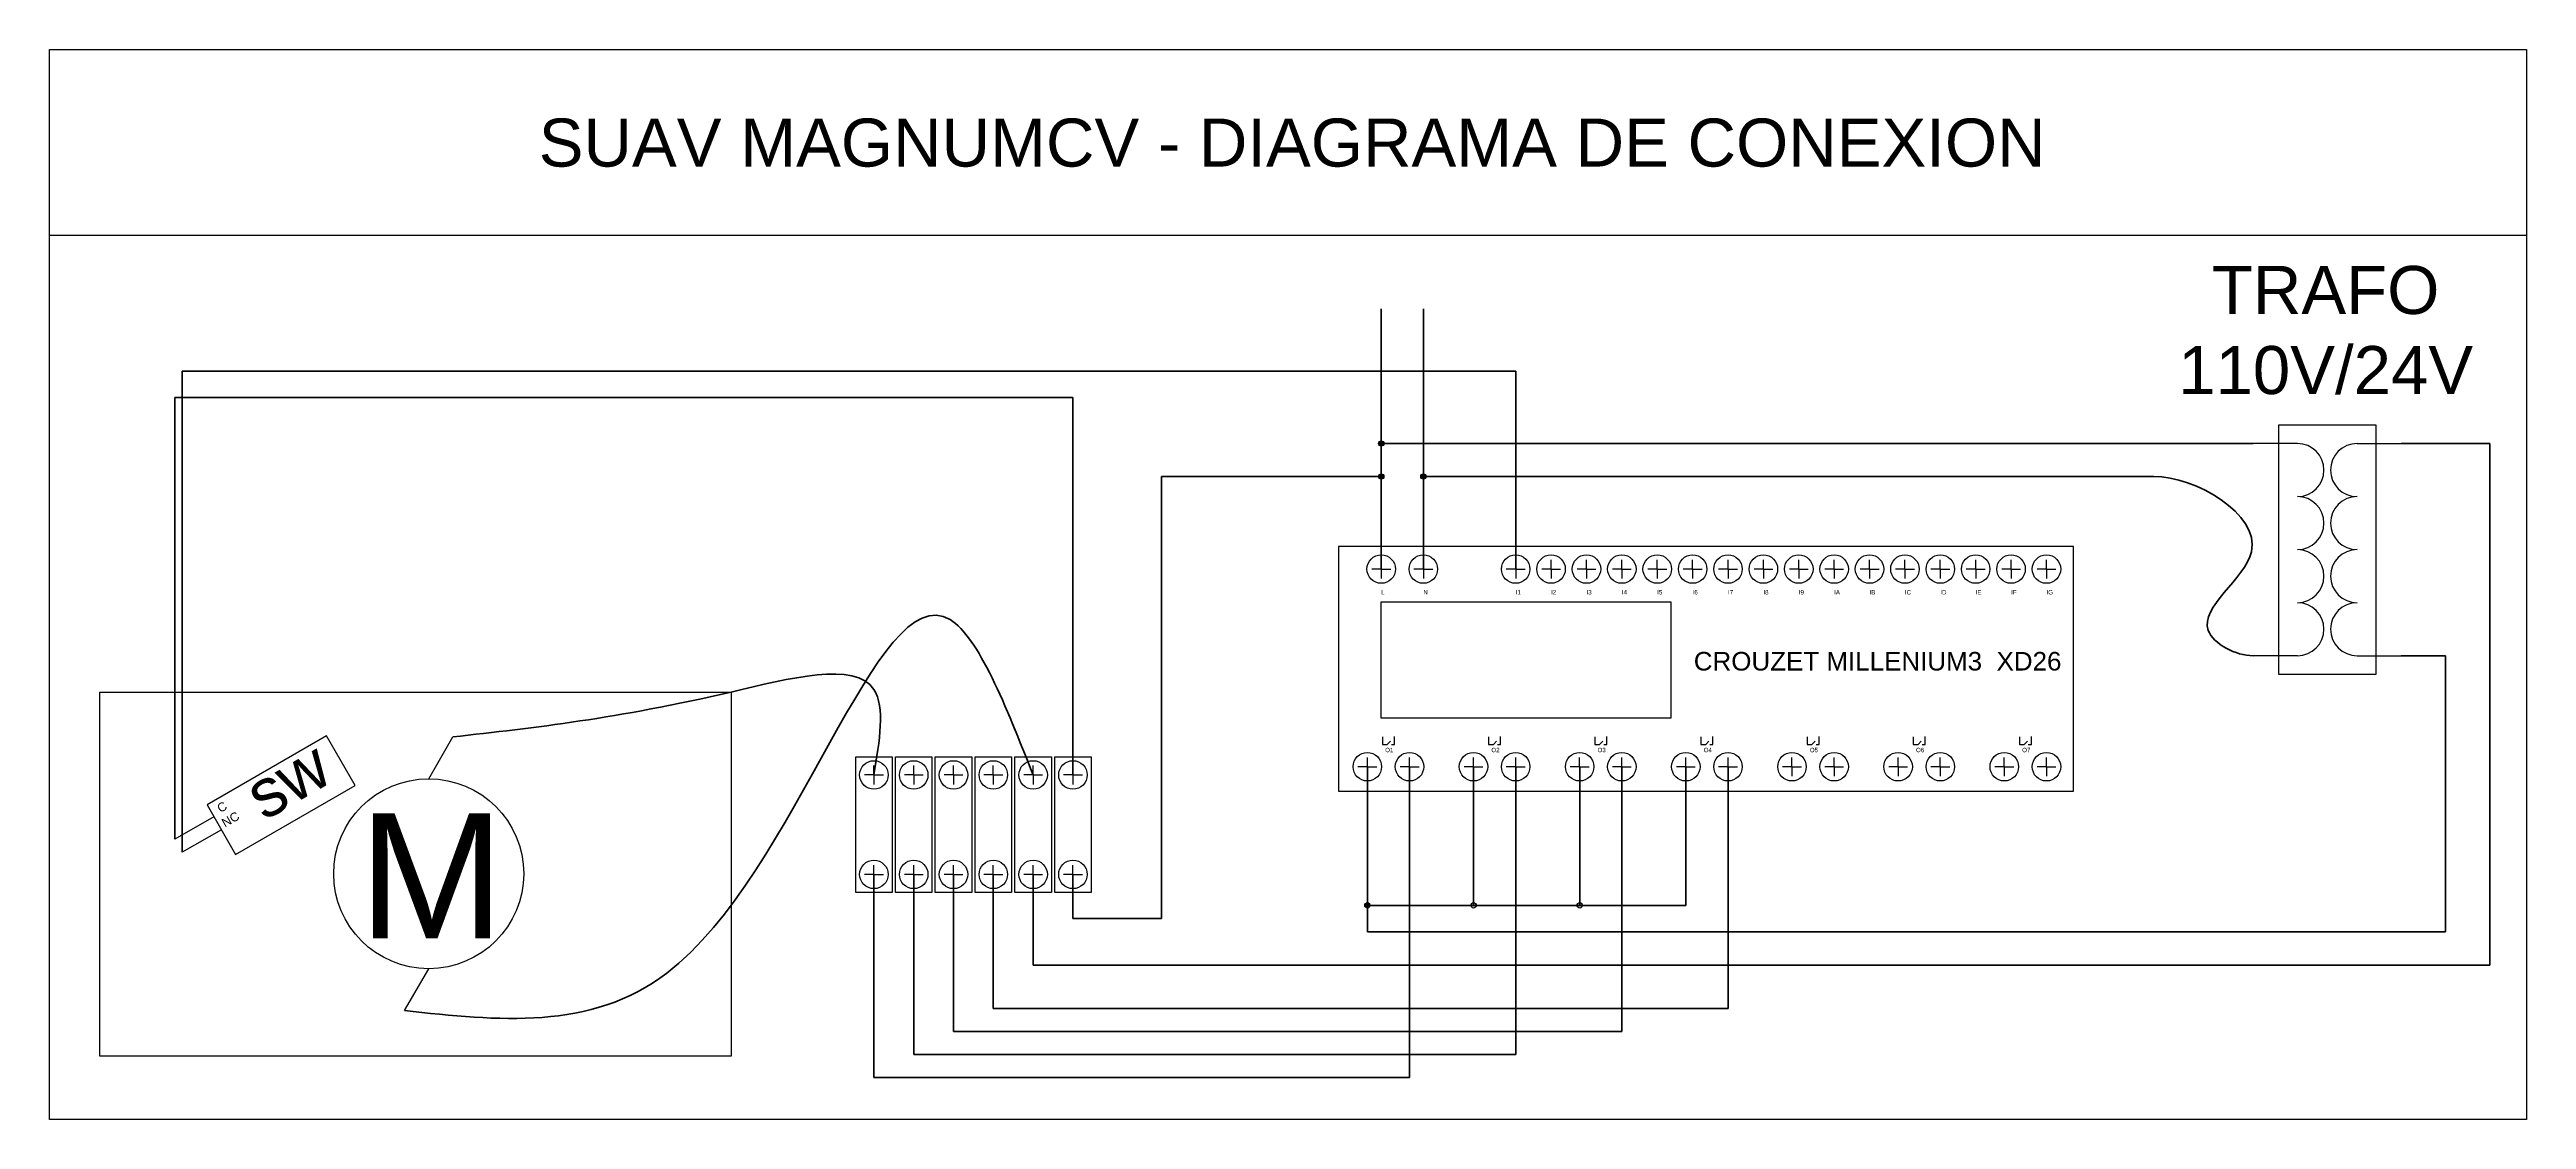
# Model space of a CAD drawing. Header units: inches. Extents: x -1455 to 1345, y -366 to 844.
import ezdxf

# ---------------------------------------------------------------- set-up
doc = ezdxf.new("R2010")
doc.units = ezdxf.units.IN
doc.header["$MEASUREMENT"] = 0
doc.header["$PDSIZE"] = 20
for name, color, linetype, lineweight in [('110V L', 4, 'Continuous', 50), ('110V N', 210, 'Continuous', 50), ('24V L', 190, 'Continuous', 50), ('24V N', 110, 'Continuous', 50), ('MOTOR CONTROL', 7, 'Continuous', 50), ('MOTOR SUPPLY', 5, 'Continuous', 50), ('SW SIGNAL', 1, 'Continuous', 50), ('SW SUPPLY', 3, 'Continuous', 50), ('TITULO', 251, 'Continuous', 50)]:
    doc.layers.add(name, color=color, linetype=linetype, lineweight=lineweight)
doc.styles.get("Standard").update_dxf_attribs({"font": 'ARIAL.TTF'})

# ---------------------------------------------------------------- blocks, each defined once
blk = doc.blocks.new('clema')
for q in [(1322.8, 1130), (1312.2, 1119.4), (1322.8, 1108.7), (1333.5, 1119.4)]:
    blk.add_line((1322.8, 1119.4), q)
blk.add_circle((1322.8, 1119.4), 16.1)

msp = doc.modelspace()

# ---------------------------------------------------------------- hatches: boundary and pattern name
h = msp.add_hatch(color=256)
edge = h.paths.add_edge_path()
edge.add_arc((50.3, 398.8), 3, 0, 360)
h = msp.add_hatch(color=256)
edge = h.paths.add_edge_path()
edge.add_arc((50.3, 361.5), 3, 0, 360)
h = msp.add_hatch(color=256)
edge = h.paths.add_edge_path()
edge.add_arc((97.9, 361.5), 3, 0, 360)
h = msp.add_hatch(color=256)
edge = h.paths.add_edge_path()
edge.add_arc((154.7, -123.5), 3, 0, 360)
edge = h.paths.add_edge_path()
edge.add_arc((274.7, -123.5), 3, 0, 360)
at = {"layer": 'MOTOR CONTROL'}
h = msp.add_hatch(color=256, dxfattribs=at)
edge = h.paths.add_edge_path()
edge.add_arc((34.7, -123.5), 3, 0, 360)

# ---------------------------------------------------------------- linework, layer by layer
for p, q in [((1064.8, 420), (1174.6, 420)), ((1064.8, 137.6), (1064.8, 420)), ((1174.6, 420), (1174.6, 137.6)), ((1086, 398.8), (1036, 398.8)), ((1153.4, 398.8), (1203.4, 398.8)), ((1086, 158.8), (1036, 158.8)), ((1153.4, 158.8), (1203.4, 158.8)), ((1174.6, 137.6), (1064.8, 137.6)), ((-1026.5, 19.7), (-999.2, 67)), ((51.7, 67.1), (51.7, 58.5)), ((51.7, 58.5), (57.1, 58.5)), ((57.1, 58.5), (60.7, 62.1)), ((61.8, 58.6), (65.3, 58.6)), ((65.3, 58.6), (65.3, 67.3)), ((171.7, 67.1), (171.7, 58.5)), ((171.7, 58.5), (177.1, 58.5)), ((177.1, 58.5), (180.7, 62.1)), ((181.8, 58.6), (185.3, 58.6)), ((185.3, 58.6), (185.3, 67.3)), ((291.7, 67.1), (291.7, 58.5)), ((291.7, 58.5), (297.1, 58.5)), ((297.1, 58.5), (300.7, 62.1)), ((301.8, 58.6), (305.3, 58.6)), ((305.3, 58.6), (305.3, 67.3)), ((411.7, 67.1), (411.7, 58.5)), ((411.7, 58.5), (417.1, 58.5)), ((417.1, 58.5), (420.7, 62.1)), ((421.8, 58.6), (425.3, 58.6)), ((425.3, 58.6), (425.3, 67.3)), ((531.7, 67.1), (531.7, 58.5)), ((531.7, 58.5), (537.1, 58.5)), ((537.1, 58.5), (540.7, 62.1)), ((541.8, 58.6), (545.3, 58.6)), ((545.3, 58.6), (545.3, 67.3)), ((651.7, 67.1), (651.7, 58.5)), ((651.7, 58.5), (657.1, 58.5)), ((657.1, 58.5), (660.7, 62.1)), ((661.8, 58.6), (665.3, 58.6)), ((665.3, 58.6), (665.3, 67.3)), ((771.7, 67.1), (771.7, 58.5)), ((771.7, 58.5), (777.1, 58.5)), ((777.1, 58.5), (780.7, 62.1)), ((781.8, 58.6), (785.3, 58.6)), ((785.3, 58.6), (785.3, 67.3)), ((-1269.3, -23.3), (-1313.4, -48.8)), ((-1260.8, -37.9), (-1305, -63.4)), ((-1053.9, -242.4), (-1026.5, -195.1))]:
    msp.add_line(p, q)
for points in [[(1.9, 5.8), (832.7, 5.8), (832.7, 282.5), (1.9, 282.5)], [(50.3, 219.6), (377.6, 219.6), (377.6, 88.3), (50.3, 88.3)], [(-1398.2, 117.8), (-684.7, 117.8), (-684.7, -294.1), (-1398.2, -294.1)], [(-1244.7, -65.9), (-1109.6, 12.1), (-1141.9, 68.1), (-1277, -9.9)], [(-543.8, 44.6), (-502.6, 44.6), (-502.6, -109.1), (-543.8, -109.1)], [(-498.8, 44.6), (-457.6, 44.6), (-457.6, -109.1), (-498.8, -109.1)], [(-453.8, 44.6), (-412.6, 44.6), (-412.6, -109.1), (-453.8, -109.1)], [(-408.8, 44.6), (-367.6, 44.6), (-367.6, -109.1), (-408.8, -109.1)], [(-363.8, 44.6), (-322.6, 44.6), (-322.6, -109.1), (-363.8, -109.1)], [(-318.8, 44.6), (-277.6, 44.6), (-277.6, -109.1), (-318.8, -109.1)]]:
    msp.add_lwpolyline(points, close=True)
for centre, radius in [((50.3, 398.8), 3), ((50.3, 361.5), 3), ((97.9, 361.5), 3), ((-1026.5, -87.7), 107.4), ((34.7, -123.5), 3), ((154.7, -123.5), 3), ((274.7, -123.5), 3)]:
    msp.add_circle(centre, radius)
for centre, start, end in [((1086, 368.8), 270, 90), ((1153.4, 368.8), 90, 270), ((1086, 308.8), 270, 90), ((1153.4, 308.8), 90, 270), ((1086, 248.8), 270, 90), ((1153.4, 248.8), 90, 270), ((1086, 188.8), 270, 90), ((1153.4, 188.8), 90, 270)]:
    msp.add_arc(centre, 30, start, end)
msp.add_point((34.7, -123.5))
msp.add_point((34.7, -123.5))
at = {"layer": '110V L'}
for p, q in [((50.3, 256.8), (50.3, 551.3)), ((1036, 398.8), (50.3, 398.8)), ((-198.2, -138.5), (-198.2, 361.5)), ((-198.2, 361.5), (50.3, 361.5)), ((-298.2, -88.5), (-298.2, -138.5)), ((-298.2, -138.5), (-198.2, -138.5))]:
    msp.add_line(p, q, dxfattribs=at)
at = {"layer": '110V N'}
for p, q in [((97.9, 256.8), (97.9, 551.3)), ((97.9, 361.5), (923.7, 361.5))]:
    msp.add_line(p, q, dxfattribs=at)
at = {"layer": '110V N', "start_tangent": (-0.999958, -0.00911), "end_tangent": (-1, 0)}
msp.add_spline([(1036, 158.8), (985.2, 187.5), (1034, 276.5), (923.7, 361.5)], degree=3, dxfattribs=at)
at = {"layer": '24V L'}
for p, q in [((1203.4, 398.8), (1303.4, 398.8)), ((1303.4, 398.8), (1303.4, -191.2)), ((-343.2, -191.2), (-343.2, -88.5)), ((-343.2, -191.2), (1303.4, -191.2))]:
    msp.add_line(p, q, dxfattribs=at)
at = {"layer": '24V N'}
for p, q in [((1253.4, 158.8), (1203.4, 158.8)), ((1253.4, -153.5), (1253.4, 158.8)), ((34.7, 33.3), (34.7, -123.5)), ((154.7, -123.5), (154.7, 33.3)), ((274.7, 33.3), (274.7, -123.5)), ((394.7, 33.3), (394.7, -123.5)), ((34.7, -123.5), (154.7, -123.5)), ((34.7, -123.5), (34.7, -153.5)), ((274.7, -123.5), (154.7, -123.5)), ((394.7, -123.5), (274.7, -123.5)), ((34.7, -153.5), (1253.4, -153.5))]:
    msp.add_line(p, q, dxfattribs=at)
at = {"layer": 'Defpoints'}
for p, q in [((-1455.1, 634.4), (-1455.1, 844.4)), ((-1455.1, 844.4), (1344.9, 844.4)), ((1344.9, 844.4), (1344.9, 634.4)), ((-1455.1, -365.6), (-1455.1, 634.4)), ((-1455.1, 634.4), (1344.9, 634.4)), ((1344.9, 634.4), (1344.9, -365.6)), ((1344.9, -365.6), (-1455.1, -365.6))]:
    msp.add_line(p, q, dxfattribs=at)
at = {"layer": 'MOTOR CONTROL'}
for p, q in [((82.3, 33.2), (82.3, -318)), ((202.3, 33.2), (202.3, -292)), ((322.3, 33.2), (322.3, -266)), ((442.3, 33.2), (442.3, -240)), ((-523.2, -88.5), (-523.2, -318)), ((-478.2, -88.5), (-478.2, -292)), ((-433.2, -88.5), (-433.2, -266)), ((-388.2, -88.5), (-388.2, -240)), ((-388.2, -240), (442.3, -240)), ((-433.2, -266), (322.3, -266)), ((-478.2, -292), (202.3, -292)), ((-523.2, -318), (82.3, -318))]:
    msp.add_line(p, q, dxfattribs=at)
msp.add_spline([(-999.2, 67), (-684.7, 117.8), (-523.2, 120.6), (-523.2, 24)], degree=3, dxfattribs=at)
at = {"layer": 'MOTOR SUPPLY', "lineweight": 40}
msp.add_spline([(-1053.9, -242.4), (-757.2, -200), (-437.1, 199.7), (-343.2, 24)], degree=3, dxfattribs=at)
at = {"layer": 'SW SIGNAL'}
for p, q in [((-1305, -63.4), (-1305, 480.6)), ((-1305, 480.6), (202.3, 480.6)), ((202.3, 480.6), (202.3, 256.8))]:
    msp.add_line(p, q, dxfattribs=at)
at = {"layer": 'SW SUPPLY'}
for p, q in [((-1313.4, -48.8), (-1313.4, 450.7)), ((-1313.4, 450.7), (-298.2, 450.7)), ((-298.2, 450.7), (-298.2, 24))]:
    msp.add_line(p, q, dxfattribs=at)

# ---------------------------------------------------------------- block references
for p in [(-1272.5, -862.6), (-1224.9, -862.6), (-1120.5, -862.6), (-1080.5, -862.6), (-1040.5, -862.6), (-1000.5, -862.6), (-960.5, -862.6), (-920.5, -862.6), (-880.5, -862.6), (-840.5, -862.6), (-800.5, -862.6), (-760.5, -862.6), (-720.5, -862.6), (-680.5, -862.6), (-640.5, -862.6), (-600.5, -862.6), (-560.5, -862.6), (-520.5, -862.6), (-1846, -1095.4), (-1801, -1095.4), (-1756, -1095.4), (-1711, -1095.4), (-1666, -1095.4), (-1621, -1095.4), (-1288.2, -1086.1), (-1240.5, -1086.1), (-1168.2, -1086.1), (-1120.5, -1086.1), (-1048.2, -1086.1), (-1000.5, -1086.1), (-928.2, -1086.1), (-880.5, -1086.1), (-808.2, -1086.1), (-760.5, -1086.1), (-688.2, -1086.1), (-640.5, -1086.1), (-568.2, -1086.1), (-520.5, -1086.1), (-1846, -1207.9), (-1801, -1207.9), (-1756, -1207.9), (-1711, -1207.9), (-1666, -1207.9), (-1621, -1207.9)]:
    msp.add_blockref('clema', p)

# ---------------------------------------------------------------- texts
for s, height, rotation, p in [('L', 0.00226, 270, (50.3, 238.4)), ('sw', 54.33, 30, (-1212.7, -28.5)), ('C', 10, 30, (-1262, -19.1)), ('NC', 10, 30, (-1256.8, -35.6))]:
    msp.add_text(s, height=height, rotation=rotation).set_placement(p)
for s, height, p in [('L', 5, (50.3, 228.1)), ('N', 5, (97.9, 228.1)), ('I1', 5, (202.3, 228.1)), ('I2', 5, (242.3, 228.1)), ('I3', 5, (282.3, 228.1)), ('I4', 5, (322.3, 228.1)), ('I5', 5, (362.3, 228.1)), ('I6', 5, (402.3, 228.1)), ('I7', 5, (442.3, 228.1)), ('I8', 5, (482.3, 228.1)), ('I9', 5, (522.3, 228.1)), ('IA', 5, (562.3, 228.1)), ('IB', 5, (602.3, 228.1)), ('IC', 5, (642.3, 228.1)), ('ID', 5, (682.3, 228.1)), ('IE', 5, (722.3, 228.1)), ('IF', 5, (762.3, 228.1)), ('IG', 5, (802.3, 228.1)), ('CROUZET MILLENIUM3  XD26', 21, (403.6, 142.1)), ('O1', 5, (54.8, 49.7)), ('O2', 5, (174.8, 49.7)), ('O3', 5, (294.8, 49.7)), ('O4', 5, (414.8, 49.7)), ('O5', 5, (534.8, 49.7)), ('O6', 5, (654.8, 49.7)), ('O7', 5, (774.8, 49.7)), ('M', 141.4, (-1105.5, -160.7))]:
    msp.add_text(s, height=height).set_placement(p)
at = {"insert": (1117.9, 526.8), "char_height": 54.33, "attachment_point": 5}
msp.add_mtext_dynamic_manual_height_columns('TRAFO\\P110V/24V', width=280.741, gutter_width=271.7, heights=[0], dxfattribs=at)
at = {"layer": 'TITULO', "insert": (-1455.1, 766.3), "char_height": 54.33, "attachment_point": 1}
msp.add_mtext_dynamic_manual_height_columns('\\pi552.97;SUAV MAGNUMCV - DIAGRAMA DE CONEXION', width=2800, gutter_width=271.7, heights=[0], dxfattribs=at)

doc.saveas('drawing.dxf')
